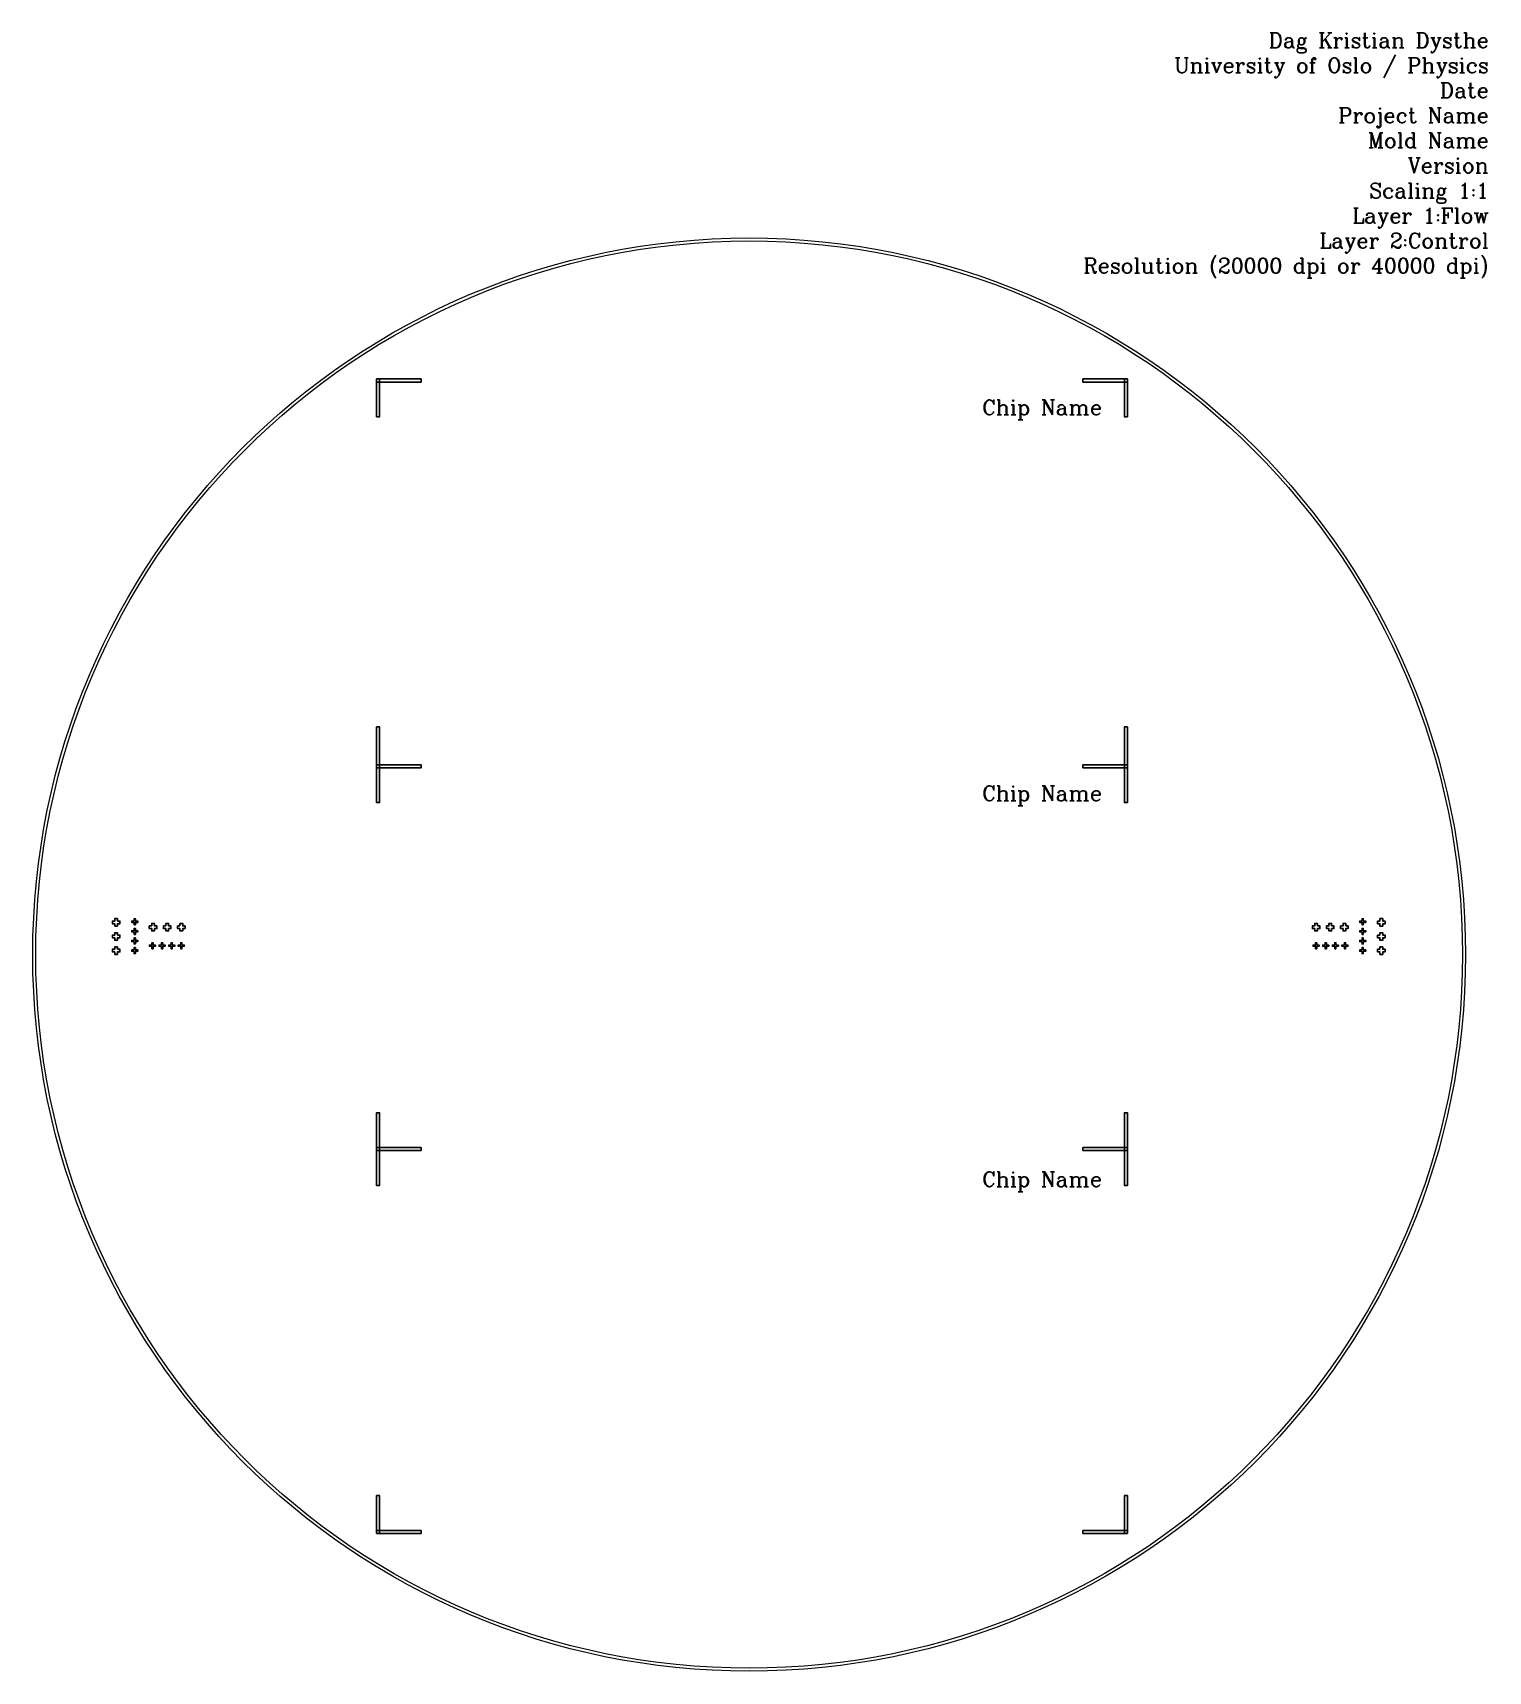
# Model space of a CAD drawing. Extents: x 1555 to 418805, y 1822 to 227514.
# Drawn here: x 1555 to 98467, y 118454 to 227514 of the extents above; entities that cross this region are included whole.
import ezdxf

# ---------------------------------------------------------------- set-up
doc = ezdxf.new("R2010")
doc.units = 13
doc.header["$MEASUREMENT"] = 0
doc.layers.add('Flow', color=7, linetype='Continuous')
doc.styles.add('Title', font='complex.shx', dxfattribs={"height": 1000})

msp = doc.modelspace()

# ---------------------------------------------------------------- texts
at = {"layer": 'Flow', "char_height": 1000, "style": 'Title'}
for s, insert, width, attachment_point in [('Dag Kristian Dysthe\\P\\pxqr;University of Oslo / Physics \\PDate\\PProject Name\\PMold Name\\PVersion\\PScaling 1:1\\PLayer 1:Flow\\PLayer 2:Control\\PResolution (20000 dpi or 40000 dpi)', (98510, 219346), 32300, 6), ('Chip Name', (72748, 203073), 21569.29, 3), ('Chip Name', (72748, 177389), 21569.29, 3), ('Chip Name', (72748, 151706), 21569.29, 3)]:
    msp.add_mtext(s, dxfattribs=dict(at, insert=insert, width=width, attachment_point=attachment_point))

# ---------------------------------------------------------------- linework, layer by layer
at = {"layer": 'Flow'}
for points in [[(24447, 204472), (24652, 204472), (24652, 201954), (24447, 201954)], [(24447, 204472), (27414, 204472), (27414, 204267), (24447, 204267)], [(74447, 204472), (71479, 204472), (71479, 204267), (74447, 204267)], [(74447, 204472), (74242, 204472), (74242, 201954), (74447, 201954)], [(24447, 178789), (24652, 178789), (24652, 181307), (24447, 181307)], [(74447, 178789), (74242, 178789), (74242, 181307), (74447, 181307)], [(24447, 178789), (27414, 178789), (27414, 178584), (24447, 178584)], [(24447, 178789), (24652, 178789), (24652, 176270), (24447, 176270)], [(74447, 178789), (71479, 178789), (71479, 178584), (74447, 178584)], [(74447, 178789), (74242, 178789), (74242, 176270), (74447, 176270)], [(7196, 168391), (7355, 168391), (7355, 168211), (7196, 168211), (7196, 168051), (7016, 168051), (7016, 168211), (6856, 168211), (6856, 168391), (7016, 168391), (7016, 168551), (7196, 168551)], [(8305, 168381), (8145, 168381), (8145, 168301), (8305, 168301), (8305, 168141), (8385, 168141), (8385, 168301), (8545, 168301), (8545, 168381), (8385, 168381), (8385, 168541), (8305, 168541)], [(9477, 168067), (9477, 168227), (9657, 168227), (9657, 168067), (9817, 168067), (9817, 167887), (9657, 167887), (9657, 167727), (9477, 167727), (9477, 167887), (9317, 167887), (9317, 168067)], [(10417, 168067), (10417, 168227), (10597, 168227), (10597, 168067), (10757, 168067), (10757, 167887), (10597, 167887), (10597, 167727), (10417, 167727), (10417, 167887), (10257, 167887), (10257, 168067)], [(11357, 168067), (11357, 168227), (11537, 168227), (11537, 168067), (11697, 168067), (11697, 167887), (11537, 167887), (11537, 167727), (11357, 167727), (11357, 167887), (11197, 167887), (11197, 168067)], [(87098, 168067), (87098, 168227), (86918, 168227), (86918, 168067), (86758, 168067), (86758, 167887), (86918, 167887), (86918, 167727), (87098, 167727), (87098, 167887), (87258, 167887), (87258, 168067)], [(88037, 168067), (88037, 168227), (87858, 168227), (87858, 168067), (87698, 168067), (87698, 167887), (87858, 167887), (87858, 167727), (88037, 167727), (88037, 167887), (88197, 167887), (88197, 168067)], [(88977, 168067), (88977, 168227), (88797, 168227), (88797, 168067), (88637, 168067), (88637, 167887), (88797, 167887), (88797, 167727), (88977, 167727), (88977, 167887), (89137, 167887), (89137, 168067)], [(90150, 168381), (90310, 168381), (90310, 168301), (90150, 168301), (90150, 168141), (90070, 168141), (90070, 168301), (89910, 168301), (89910, 168381), (90070, 168381), (90070, 168541), (90150, 168541)], [(91259, 168391), (91099, 168391), (91099, 168211), (91259, 168211), (91259, 168051), (91439, 168051), (91439, 168211), (91599, 168211), (91599, 168391), (91439, 168391), (91439, 168551), (91259, 168551)], [(7196, 167451), (7355, 167451), (7355, 167271), (7196, 167271), (7196, 167111), (7016, 167111), (7016, 167271), (6856, 167271), (6856, 167451), (7016, 167451), (7016, 167611), (7196, 167611)], [(8305, 167741), (8145, 167741), (8145, 167661), (8305, 167661), (8305, 167501), (8385, 167501), (8385, 167661), (8545, 167661), (8545, 167741), (8385, 167741), (8385, 167901), (8305, 167901)], [(8305, 167101), (8145, 167101), (8145, 167021), (8305, 167021), (8305, 166861), (8385, 166861), (8385, 167021), (8545, 167021), (8545, 167101), (8385, 167101), (8385, 167261), (8305, 167261)], [(9567, 166786), (9567, 166946), (9487, 166946), (9487, 166786), (9327, 166786), (9327, 166706), (9487, 166706), (9487, 166546), (9567, 166546), (9567, 166706), (9727, 166706), (9727, 166786)], [(10207, 166786), (10207, 166946), (10127, 166946), (10127, 166786), (9967, 166786), (9967, 166706), (10127, 166706), (10127, 166546), (10207, 166546), (10207, 166706), (10367, 166706), (10367, 166786)], [(10847, 166786), (10847, 166946), (10767, 166946), (10767, 166786), (10607, 166786), (10607, 166706), (10767, 166706), (10767, 166546), (10847, 166546), (10847, 166706), (11007, 166706), (11007, 166786)], [(11407, 166786), (11407, 166946), (11487, 166946), (11487, 166786), (11647, 166786), (11647, 166706), (11487, 166706), (11487, 166546), (11407, 166546), (11407, 166706), (11247, 166706), (11247, 166786)], [(87048, 166786), (87048, 166946), (86968, 166946), (86968, 166786), (86808, 166786), (86808, 166706), (86968, 166706), (86968, 166546), (87048, 166546), (87048, 166706), (87208, 166706), (87208, 166786)], [(87608, 166786), (87608, 166946), (87687, 166946), (87687, 166786), (87847, 166786), (87847, 166706), (87687, 166706), (87687, 166546), (87608, 166546), (87608, 166706), (87448, 166706), (87448, 166786)], [(88247, 166786), (88247, 166946), (88327, 166946), (88327, 166786), (88487, 166786), (88487, 166706), (88327, 166706), (88327, 166546), (88247, 166546), (88247, 166706), (88087, 166706), (88087, 166786)], [(88887, 166786), (88887, 166946), (88967, 166946), (88967, 166786), (89127, 166786), (89127, 166706), (88967, 166706), (88967, 166546), (88887, 166546), (88887, 166706), (88727, 166706), (88727, 166786)], [(90150, 167741), (90310, 167741), (90310, 167661), (90150, 167661), (90150, 167501), (90070, 167501), (90070, 167661), (89910, 167661), (89910, 167741), (90070, 167741), (90070, 167901), (90150, 167901)], [(90150, 167101), (90310, 167101), (90310, 167021), (90150, 167021), (90150, 166861), (90070, 166861), (90070, 167021), (89910, 167021), (89910, 167101), (90070, 167101), (90070, 167261), (90150, 167261)], [(91259, 167451), (91099, 167451), (91099, 167271), (91259, 167271), (91259, 167111), (91439, 167111), (91439, 167271), (91599, 167271), (91599, 167451), (91439, 167451), (91439, 167611), (91259, 167611)], [(7196, 166511), (7355, 166511), (7355, 166331), (7196, 166331), (7196, 166171), (7016, 166171), (7016, 166331), (6856, 166331), (6856, 166511), (7016, 166511), (7016, 166671), (7196, 166671)], [(8305, 166461), (8145, 166461), (8145, 166381), (8305, 166381), (8305, 166221), (8385, 166221), (8385, 166381), (8545, 166381), (8545, 166461), (8385, 166461), (8385, 166621), (8305, 166621)], [(90150, 166461), (90310, 166461), (90310, 166381), (90150, 166381), (90150, 166221), (90070, 166221), (90070, 166381), (89910, 166381), (89910, 166461), (90070, 166461), (90070, 166621), (90150, 166621)], [(91259, 166511), (91099, 166511), (91099, 166331), (91259, 166331), (91259, 166171), (91439, 166171), (91439, 166331), (91599, 166331), (91599, 166511), (91439, 166511), (91439, 166671), (91259, 166671)], [(24447, 153105), (24652, 153105), (24652, 155624), (24447, 155624)], [(74447, 153105), (74242, 153105), (74242, 155624), (74447, 155624)], [(24447, 153105), (27414, 153105), (27414, 153310), (24447, 153310)], [(24447, 153310), (24652, 153310), (24652, 150792), (24447, 150792)], [(74447, 153105), (71479, 153105), (71479, 153310), (74447, 153310)], [(74447, 153310), (74242, 153310), (74242, 150792), (74447, 150792)], [(24447, 127627), (24652, 127627), (24652, 130145), (24447, 130145)], [(74447, 127627), (74242, 127627), (74242, 130145), (74447, 130145)], [(24447, 127627), (27414, 127627), (27414, 127832), (24447, 127832)], [(74447, 127627), (71479, 127627), (71479, 127832), (74447, 127832)]]:
    msp.add_lwpolyline(points, close=True, dxfattribs=at)
at = {"layer": 'Flow', "linetype": 'Continuous', "lineweight": 5}
for radius in [47700, 47500]:
    msp.add_circle((49255, 166154), radius, dxfattribs=at)

msp.set_redraw_order([(e.dxf.handle, doc.entitydb.next_handle()) for e in msp.query("TEXT MTEXT ATTDEF DIMENSION ARC_DIMENSION")])  # texts and dimensions are drawn at this point

doc.saveas('drawing.dxf')
